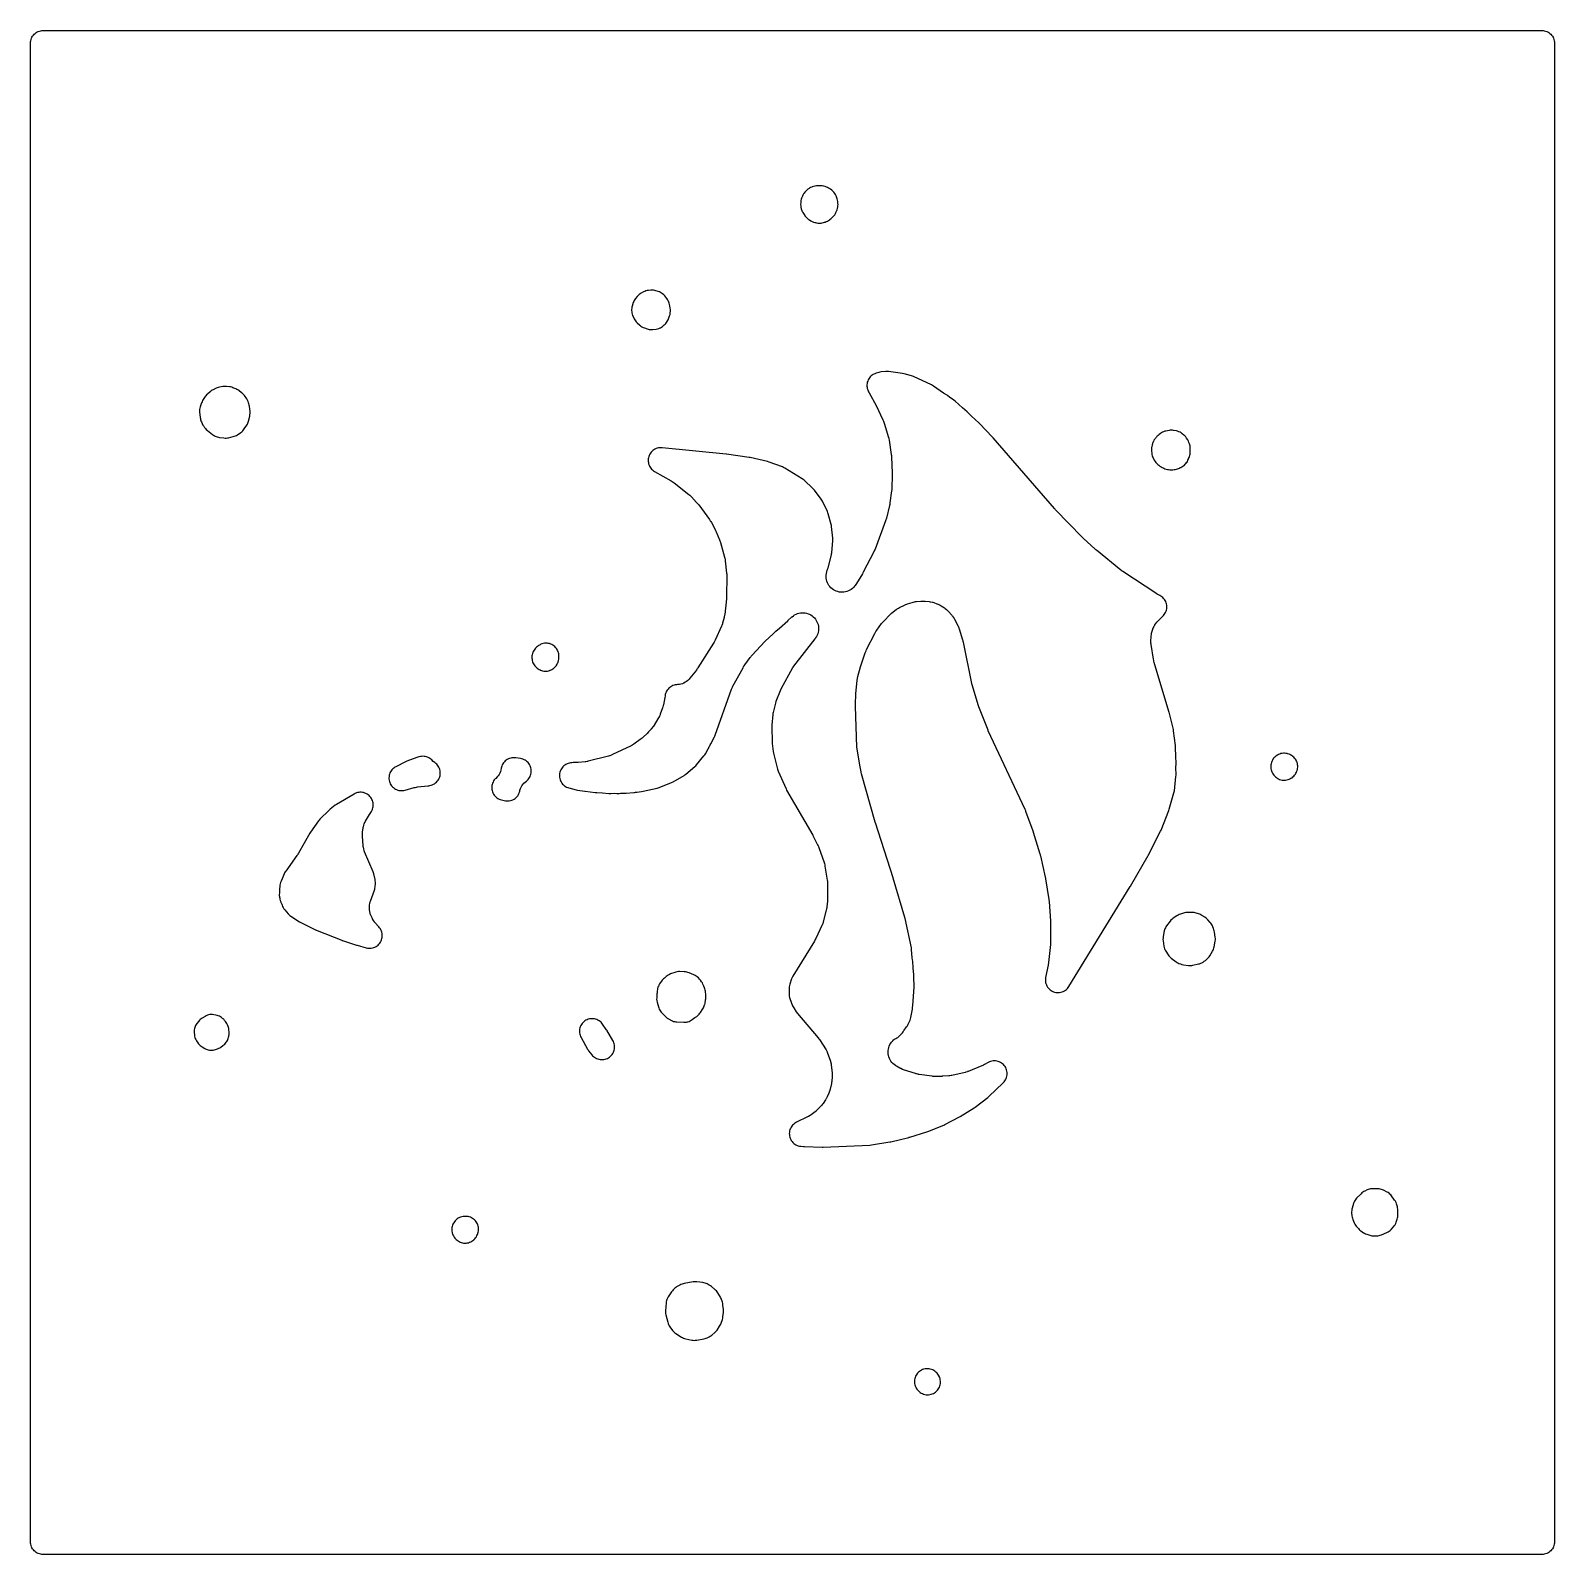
# Model space of a CAD drawing. Header units: millimetres. Extents: x 0 to 300, y 0 to 300.
import ezdxf

# ---------------------------------------------------------------- set-up
doc = ezdxf.new("R2010")
doc.units = ezdxf.units.MM
doc.layers.add('CUT', color=7, linetype='CONTINUOUS')

msp = doc.modelspace()

# ---------------------------------------------------------------- linework, layer by layer
at = {"layer": 'CUT'}
for points in [[(-0.0395, 298.3748), (0.0431, 298.6056), (0.1479, 298.8271), (0.2738, 299.0373), (0.4198, 299.2341), (0.5844, 299.4156), (0.7659, 299.5802), (0.9627, 299.7262), (1.1729, 299.8521), (1.3944, 299.9569), (1.6252, 300.0395), (1.8629, 300.099), (2.1053, 300.135), (2.4114, 300.15), (297.5872, 300.15), (297.8933, 300.135), (298.1357, 300.099), (298.3734, 300.0395), (298.6041, 299.9569), (298.8256, 299.8521), (299.0358, 299.7262), (299.2326, 299.5802), (299.4142, 299.4156), (299.5787, 299.2341), (299.7247, 299.0373), (299.8507, 298.8271), (299.9554, 298.6056), (300.038, 298.3748), (300.0975, 298.1371), (300.1335, 297.8947), (300.1485, 297.5886), (300.1485, 2.4114), (300.1335, 2.1053), (300.0975, 1.8629), (300.038, 1.6252), (299.9554, 1.3944), (299.8507, 1.1729), (299.7247, 0.9627), (299.5787, 0.7659), (299.4142, 0.5844), (299.2326, 0.4198), (299.0358, 0.2738), (298.8256, 0.1479), (298.6041, 0.0431), (298.3734, -0.0395), (298.1357, -0.099), (297.8933, -0.135), (297.5872, -0.15), (297.0112, -0.15), (2.4114, -0.15), (2.1053, -0.135), (1.8629, -0.099), (1.6252, -0.0395), (1.3944, 0.0431), (1.1729, 0.1479), (0.9627, 0.2738), (0.7659, 0.4198), (0.5844, 0.5844), (0.4198, 0.7659), (0.2738, 0.9627), (0.1479, 1.1729), (0.0431, 1.3944), (-0.0395, 1.6252), (-0.099, 1.8629), (-0.135, 2.1053), (-0.15, 2.4114), (-0.15, 2.927), (-0.15, 297), (-0.15, 297.5886), (-0.135, 297.8947), (-0.099, 298.1371)], [(151.8458, 264.7015), (151.9315, 264.4797), (151.9633, 264.4163), (152.0221, 264.2785), (152.1354, 264.0704), (152.2679, 263.8739), (152.4183, 263.6909), (152.4587, 263.6463), (152.5681, 263.504), (152.7349, 263.326), (152.7429, 263.319), (152.8059, 263.2442), (152.9695, 263.0827), (153.1473, 262.9368), (153.3378, 262.808), (153.6267, 262.6313), (153.8757, 262.4978), (154.1381, 262.3932), (154.4107, 262.3188), (154.5443, 262.2904), (154.7289, 262.2467), (154.9588, 262.2144), (155.1906, 262.2036), (155.4271, 262.2035), (155.6484, 262.2132), (155.8679, 262.2425), (156.084, 262.2911), (156.2949, 262.3587), (156.4178, 262.4041), (156.6493, 262.4871), (156.8674, 262.5772), (157.0761, 262.6875), (157.2735, 262.8169), (157.414, 262.9294), (157.442, 262.9477), (157.6482, 263.1166), (157.7633, 263.2335), (157.8785, 263.3349), (158.0439, 263.4948), (158.194, 263.6691), (158.3273, 263.8565), (158.4429, 264.0554), (158.552, 264.2647), (158.5604, 264.2789), (158.6883, 264.5258), (158.788, 264.7855), (158.8583, 265.0546), (158.9239, 265.3788), (158.9606, 265.6198), (158.9736, 265.8632), (158.9629, 266.1067), (158.9299, 266.4604), (158.8928, 266.7153), (158.8297, 266.9652), (158.7412, 267.2071), (158.5903, 267.5619), (158.4677, 267.8107), (158.3183, 268.0444), (158.144, 268.2601), (157.933, 268.4935), (157.7306, 268.6932), (157.5069, 268.8686), (157.3292, 268.9778), (157.316, 268.9874), (157.119, 269.1051), (156.912, 269.2042), (156.9033, 269.2074), (156.7203, 269.2933), (156.4568, 269.3827), (156.1849, 269.4423), (156.1819, 269.4428), (156.0755, 269.4716), (155.8557, 269.5104), (155.6591, 269.5272), (155.4459, 269.5523), (155.2298, 269.5589), (155.014, 269.5468), (154.7109, 269.5166), (154.4562, 269.4779), (154.4095, 269.4658), (154.3846, 269.4631), (154.1123, 269.4034), (153.8484, 269.3138), (153.7955, 269.2925), (153.5772, 269.192), (153.3695, 269.071), (153.3066, 269.0258), (153.2695, 269.0074), (153.052, 268.8701), (152.8497, 268.7112), (152.6648, 268.5323), (152.4501, 268.302), (152.2992, 268.1242), (152.1655, 267.9331), (152.0502, 267.7303), (151.9543, 267.5177), (151.7896, 267.1019), (151.7165, 266.8901), (151.6627, 266.6726), (151.6285, 266.4512), (151.6144, 266.2276), (151.6077, 265.8698), (151.6185, 265.5871), (151.6612, 265.3074), (151.7351, 265.0344)], [(118.8082, 243.3092), (118.9205, 243.1047), (119.0513, 242.9115), (119.1995, 242.7314), (119.3639, 242.5659), (119.9214, 242.0547), (120.1216, 241.8894), (120.3378, 241.7458), (120.5677, 241.6254), (120.8089, 241.5294), (121.35, 241.3461), (121.5652, 241.2838), (121.785, 241.2411), (122.0078, 241.2181), (122.2317, 241.2152), (122.455, 241.2324), (123.1412, 241.3161), (123.4167, 241.3655), (123.6851, 241.4455), (123.9427, 241.5549), (123.9901, 241.5782), (124.1869, 241.6863), (124.3732, 241.8117), (124.5475, 241.9533), (124.744, 242.1281), (124.8996, 242.2792), (125.0416, 242.4432), (125.1688, 242.6189), (125.3784, 242.9365), (125.4904, 243.1235), (125.5857, 243.3194), (125.6635, 243.5229), (125.7915, 243.9069), (125.87, 244.2011), (125.9122, 244.5026), (125.939, 244.845), (125.9445, 245.1427), (125.9145, 245.4389), (125.8445, 245.8719), (125.786, 246.1396), (125.6986, 246.3992), (125.545, 246.7845), (125.4606, 246.9728), (125.3611, 247.1536), (125.247, 247.3255), (125.0417, 247.6087), (124.8481, 247.8441), (124.6273, 248.0542), (124.4019, 248.2438), (124.2046, 248.3938), (123.9934, 248.5235), (123.7704, 248.6317), (123.5378, 248.7172), (123.0791, 248.8605), (122.842, 248.922), (122.6, 248.9601), (122.3555, 248.9742), (122.1107, 248.9643), (121.6058, 248.9191), (121.3599, 248.8847), (121.1185, 248.8261), (120.8842, 248.7438), (120.6592, 248.6387), (120.1867, 248.3886), (119.9729, 248.2614), (119.7729, 248.1137), (119.5884, 247.9468), (119.4215, 247.7624), (119.0739, 247.3376), (118.9344, 247.1498), (118.813, 246.9498), (118.7108, 246.7393), (118.6288, 246.5202), (118.4165, 245.8606), (118.3562, 245.6389), (118.3166, 245.4125), (118.2979, 245.1834), (118.3003, 244.9536), (118.3238, 244.725), (118.3583, 244.4938), (118.409, 244.2432), (118.485, 243.9992), (118.5855, 243.7642)], [(105.3666, 155.5131), (105.1551, 155.3826), (104.9577, 155.2317), (104.7763, 155.0619), (104.6126, 154.875), (104.4682, 154.6727), (104.3447, 154.4572), (104.2431, 154.2304), (104.1646, 153.9946), (104.1099, 153.7523), (104.0794, 153.5056), (104.0737, 153.2572), (104.0926, 153.0095), (104.136, 152.7648), (104.2035, 152.5257), (104.2944, 152.2944), (104.4078, 152.0733), (104.5426, 151.8646), (104.6974, 151.6702), (104.8708, 151.4922), (105.0609, 151.3323), (105.2661, 151.1921), (105.4841, 151.0729), (105.7129, 150.9759), (105.9502, 150.9022), (107.3713, 150.5367), (107.6483, 150.4819), (109.0714, 150.2832), (109.1204, 150.2748), (109.1568, 150.2713), (111.1304, 149.9958), (111.4148, 149.9725), (112.5356, 149.945), (113.8266, 149.8204), (114.1802, 149.8114), (114.9051, 149.8443), (115.4059, 149.8158), (115.6194, 149.8129), (115.8324, 149.8281), (116.092, 149.8579), (116.8889, 149.8383), (117.2239, 149.8526), (118.7187, 150.0173), (118.8852, 150.0248), (119.0724, 150.0404), (119.258, 150.07), (119.3342, 150.0851), (120.2755, 150.1888), (120.5634, 150.2377), (123.3359, 150.877), (123.5216, 150.9274), (123.7028, 150.992), (126.1496, 151.9709), (126.4756, 152.1296), (128.6241, 153.3762), (128.8056, 153.4922), (128.9765, 153.6235), (130.7582, 155.1185), (130.9234, 155.2703), (131.0744, 155.4364), (132.5531, 157.2169), (132.7009, 157.4138), (132.8286, 157.6243), (133.2976, 158.4911), (133.3199, 158.5241), (133.4215, 158.6877), (133.5102, 158.8586), (133.6017, 159.053), (133.6444, 159.132), (133.6778, 159.1836), (133.7909, 159.3772), (133.881, 159.5691), (134.6215, 160.9376), (134.7066, 161.1104), (134.7781, 161.2892), (138.0012, 170.3464), (138.0526, 170.4824), (138.0623, 170.5066), (138.1808, 170.7724), (138.1923, 170.7958), (138.2592, 170.925), (140.2474, 174.5899), (140.3701, 174.7995), (140.4579, 174.939), (140.5938, 175.1402), (141.6283, 176.5691), (141.761, 176.7416), (141.8544, 176.8561), (141.9969, 177.0206), (144.5882, 179.8432), (146.178, 181.2867), (146.4423, 181.5268), (146.6961, 181.7572), (147.4161, 182.411), (149.0676, 183.8462), (149.1191, 183.8923), (149.1308, 183.9031), (149.1677, 183.9377), (149.7494, 184.4942), (149.8827, 184.6158), (149.9073, 184.6371), (150.169, 184.8432), (150.4248, 185.0072), (150.6953, 185.1458), (150.9779, 185.2576), (151.2699, 185.3417), (151.5688, 185.3971), (151.8715, 185.4235), (152.1754, 185.4205), (152.4776, 185.3882), (152.7753, 185.3269), (153.0656, 185.2371), (153.3459, 185.1197), (153.6136, 184.9759), (153.8662, 184.8068), (154.1012, 184.6142), (154.3166, 184.3997), (154.5103, 184.1655), (154.6804, 183.9137), (154.8255, 183.6467), (154.9441, 183.3668), (155.0351, 183.0769), (155.0977, 182.7795), (155.1313, 182.4775), (155.1357, 182.1736), (155.1106, 181.8707), (155.0565, 181.5717), (154.9737, 181.2792), (154.8631, 180.9962), (154.7257, 180.7251), (154.5471, 180.4439), (154.5284, 180.4174), (154.4204, 180.2719), (150.2155, 174.882), (150.0962, 174.7153), (149.9909, 174.5395), (147.7065, 170.3428), (147.5747, 170.0601), (146.7429, 167.9386), (146.6408, 167.6151), (146.187, 165.7438), (146.1485, 165.5527), (146.125, 165.3592), (145.9514, 163.2447), (145.9434, 162.9961), (145.9985, 159.8736), (146.0137, 159.6392), (146.1855, 158.1065), (146.2446, 157.7787), (147.0361, 154.6126), (147.0957, 154.4104), (147.1722, 154.214), (148.7188, 150.6907), (148.8469, 150.4387), (153.9988, 141.5799), (154.062, 141.4667), (154.1036, 141.389), (154.1629, 141.2737), (154.9495, 139.6765), (155.038, 139.483), (155.0944, 139.35), (155.1718, 139.1519), (156.2171, 136.2351), (156.2709, 136.0732), (156.2799, 136.0441), (156.3653, 135.714), (156.3716, 135.6841), (156.4029, 135.5165), (156.8611, 132.7158), (156.8826, 132.5653), (156.8859, 132.5383), (156.9105, 132.2354), (156.9116, 132.2082), (156.9147, 132.0562), (156.9147, 129.0563), (156.9091, 128.851), (156.9014, 128.7117), (156.8846, 128.507), (156.7754, 127.5146), (156.7372, 127.2525), (156.7049, 127.0756), (156.6483, 126.8169), (156.0568, 124.509), (156.0096, 124.3412), (156.0005, 124.3114), (155.883, 123.9833), (155.8711, 123.9545), (155.8011, 123.7949), (154.5897, 121.2005), (154.4909, 121.0043), (154.42, 120.873), (154.31, 120.6829), (150.0584, 113.8107), (149.9221, 113.5593), (149.8154, 113.294), (149.459, 112.2367), (149.389, 111.9868), (149.3452, 111.731), (149.3282, 111.472), (149.3128, 110.335), (149.3207, 110.0997), (149.3507, 109.8663), (149.4025, 109.6366), (149.4757, 109.4129), (150.0151, 107.9938), (150.1151, 107.7655), (150.2374, 107.5483), (150.7398, 106.7518), (150.9517, 106.4637), (155.0344, 101.6741), (155.192, 101.4761), (155.2944, 101.3381), (155.4382, 101.1299), (156.4971, 99.4811), (156.6069, 99.2989), (156.6256, 99.2659), (156.8133, 98.8843), (156.8281, 98.8494), (156.9055, 98.6513), (157.4068, 97.2514), (157.4764, 97.0371), (157.4876, 96.9986), (157.5876, 96.5594), (157.5941, 96.5198), (157.6241, 96.2964), (157.7844, 94.7523), (157.7978, 94.589), (157.7995, 94.5597), (157.8048, 94.2321), (157.804, 94.2028), (157.7959, 94.0392), (157.7244, 93.04), (157.7105, 92.888), (157.7074, 92.8608), (157.661, 92.5592), (157.6557, 92.5323), (157.6233, 92.3831), (157.4157, 91.5129), (157.369, 91.3364), (157.3599, 91.3051), (157.2411, 90.96), (157.229, 90.9297), (157.1571, 90.7619), (156.8326, 90.0524), (156.766, 89.9142), (156.7535, 89.8897), (156.6035, 89.6221), (156.5891, 89.5987), (156.506, 89.4697), (156.0138, 88.7388), (155.9255, 88.6133), (155.9092, 88.5911), (155.7176, 88.3514), (155.6995, 88.3307), (155.5965, 88.2169), (154.9545, 87.5366), (154.8435, 87.4238), (154.8232, 87.404), (154.5873, 87.193), (154.5654, 87.175), (154.441, 87.0771), (153.6576, 86.4871), (153.5056, 86.3784), (153.478, 86.3597), (153.1587, 86.1657), (153.1293, 86.1498), (152.9628, 86.065), (150.7911, 85.0262), (150.5719, 84.9076), (150.3656, 84.7677), (150.1742, 84.608), (149.9997, 84.43), (149.8438, 84.2355), (149.708, 84.0265), (149.5938, 83.805), (149.5021, 83.5732), (149.434, 83.3334), (149.3901, 83.088), (149.3708, 82.8395), (149.3764, 82.5903), (149.4068, 82.3429), (149.4617, 82.0997), (149.5405, 81.8633), (149.6425, 81.6358), (149.7666, 81.4197), (149.9116, 81.2169), (150.0761, 81.0296), (150.2584, 80.8597), (150.4567, 80.7087), (150.6691, 80.5782), (150.8935, 80.4695), (151.1275, 80.3837), (151.3689, 80.3217), (151.6153, 80.284), (152.1581, 80.2284), (152.1955, 80.2249), (152.2023, 80.2243), (152.36, 80.2155), (155.8694, 80.1319), (155.9017, 80.1313), (155.9071, 80.1312), (156.0419, 80.1334), (165.2464, 80.5296), (165.5403, 80.5597), (169.2099, 81.1566), (169.2458, 81.1627), (169.2523, 81.1638), (169.4025, 81.1953), (172.9507, 82.0531), (172.981, 82.0606), (172.9861, 82.0619), (173.1112, 82.0973), (176.4821, 83.1461), (176.6752, 83.215), (179.8075, 84.4794), (180.0239, 84.5789), (182.8936, 86.0692), (182.926, 86.0863), (182.9319, 86.0895), (183.0656, 86.1668), (185.7873, 87.8557), (185.9872, 87.9937), (188.4697, 89.891), (188.6841, 90.075), (191.5301, 92.8106), (191.7004, 92.9914), (191.8519, 93.1883), (191.9831, 93.3991), (192.0928, 93.622), (192.1798, 93.8546), (192.2433, 94.0947), (192.2827, 94.34), (192.2975, 94.5879), (192.2876, 94.8361), (192.2532, 95.0821), (192.1945, 95.3234), (192.1122, 95.5578), (192.0071, 95.7828), (191.8801, 95.9962), (191.7325, 96.1961), (191.5659, 96.3802), (191.3818, 96.547), (191.1821, 96.6946), (190.9687, 96.8217), (190.7438, 96.927), (190.5095, 97.0095), (190.2682, 97.0683), (190.0222, 97.1029), (189.774, 97.1129), (189.5261, 97.0982), (189.2808, 97.059), (189.0406, 96.9956), (188.808, 96.9088), (188.585, 96.7992), (187.8402, 96.3862), (187.6345, 96.2802), (187.4926, 96.2126), (187.2807, 96.1195), (184.6275, 95.0508), (184.4896, 94.9984), (184.4647, 94.9894), (184.1831, 94.9011), (184.1576, 94.8941), (184.0144, 94.8583), (181.4184, 94.2628), (181.2803, 94.2339), (181.2555, 94.2292), (180.9767, 94.1869), (180.9516, 94.1841), (180.8111, 94.1709), (179.6183, 94.0812), (179.5092, 94.0746), (179.4349, 94.0712), (179.3257, 94.0678), (178.1307, 94.0478), (177.9879, 94.0481), (177.9624, 94.0487), (177.6774, 94.0656), (177.652, 94.0681), (177.5102, 94.0847), (174.9449, 94.4346), (174.7761, 94.4616), (174.7461, 94.4671), (174.4131, 94.5439), (174.3837, 94.5521), (174.2201, 94.6019), (171.8836, 95.3708), (171.7046, 95.4347), (171.673, 95.4469), (171.326, 95.6016), (171.2958, 95.6169), (171.1286, 95.7073), (170.4901, 96.0734), (170.3313, 96.1697), (170.3034, 96.1876), (170.0255, 96.3858), (169.7912, 96.5909), (169.5782, 96.8181), (169.3888, 97.0652), (169.2248, 97.3299), (169.0877, 97.6095), (168.979, 97.9013), (168.8996, 98.2024), (168.8504, 98.5099), (168.8319, 98.8207), (168.8442, 99.1319), (168.8872, 99.4403), (168.9605, 99.7429), (169.0634, 100.0368), (169.1948, 100.3191), (169.3535, 100.587), (169.538, 100.8379), (169.7463, 101.0693), (169.9986, 101.2992), (170.0243, 101.3203), (170.1008, 101.3802), (170.1021, 101.3808), (170.3821, 101.5249), (170.5614, 101.6267), (170.7316, 101.7429), (170.8917, 101.8727), (171.2386, 102.1787), (171.4193, 102.3549), (171.5812, 102.5485), (171.616, 102.5999), (171.6654, 102.6537), (171.8232, 102.8677), (171.9574, 103.0973), (172.0045, 103.1888), (172.4865, 103.8036), (172.6601, 104.0552), (172.8016, 104.3261), (173.1537, 105.1141), (173.2591, 105.3936), (173.3304, 105.6836), (173.6318, 107.3292), (173.6711, 107.689), (173.6822, 107.9941), (173.9455, 111.7376), (173.9483, 112.0429), (173.8782, 113.3899), (173.8921, 113.7745), (173.8853, 114.0714), (173.7706, 115.4567), (173.7038, 116.7405), (173.6736, 117.019), (173.6091, 117.4088), (173.4734, 119.0488), (173.4277, 119.3604), (172.2037, 125.1417), (172.1957, 125.1784), (172.1942, 125.185), (172.1542, 125.3382), (169.863, 133.1007), (169.8547, 133.1283), (169.8463, 133.1555), (169.8355, 133.1897), (166.3383, 144.0002), (166.3167, 144.0691), (166.3025, 144.1162), (166.2822, 144.1857), (163.6083, 153.6875), (163.549, 153.9164), (163.5407, 153.9509), (163.5103, 154.0878), (163.3206, 155.0259), (162.666, 158.9327), (162.404, 167.0154), (162.402, 167.1396), (162.4021, 167.224), (162.4042, 167.3482), (162.4744, 169.4199), (162.7673, 172.1155), (162.902, 172.8795), (163.3674, 174.7327), (164.3298, 177.5158), (164.4222, 177.7558), (164.4904, 177.9164), (164.5989, 178.1496), (166.2137, 181.3273), (166.3467, 181.567), (166.4428, 181.7262), (166.593, 181.9554), (167.5661, 183.3291), (167.5791, 183.3427), (167.6038, 183.3684), (167.7566, 183.528), (169.5008, 185.3493), (170.4437, 186.0518), (170.5786, 186.1477), (170.6031, 186.1643), (170.8848, 186.3378), (170.9107, 186.3522), (171.057, 186.4295), (172.0693, 186.9358), (172.2077, 187.0015), (172.2327, 187.0127), (172.5168, 187.1269), (172.5426, 187.136), (172.6879, 187.1843), (173.6062, 187.4688), (173.7926, 187.5213), (173.8262, 187.5298), (174.206, 187.6056), (174.2402, 187.6106), (174.4325, 187.6337), (175.3071, 187.7159), (175.4986, 187.729), (175.5328, 187.7304), (175.9163, 187.7271), (175.9505, 187.7251), (176.1417, 187.7087), (176.9075, 187.6233), (177.124, 187.5928), (177.1623, 187.5862), (177.588, 187.4877), (177.6253, 187.4767), (177.8332, 187.4089), (178.4483, 187.1884), (178.6489, 187.1099), (178.6842, 187.0949), (179.0702, 186.9042), (179.1035, 186.8852), (179.2877, 186.7735), (179.9167, 186.3667), (180.0544, 186.2733), (180.0787, 186.2561), (180.3198, 186.0679), (180.5432, 185.8591), (180.5641, 185.8378), (180.6778, 185.7164), (181.3906, 184.9208), (181.4925, 184.8022), (181.5103, 184.7806), (181.6836, 184.5513), (181.8372, 184.3084), (181.8511, 184.2841), (181.9263, 184.147), (182.5571, 182.9364), (182.6338, 182.7805), (182.6469, 182.7523), (182.7782, 182.4308), (182.7886, 182.4015), (182.843, 182.2365), (183.4965, 180.0864), (183.5427, 179.9206), (183.5716, 179.8074), (183.6102, 179.6397), (185.2948, 171.4678), (185.3457, 171.2644), (186.5659, 167.1329), (186.6414, 166.9148), (188.4598, 162.3562), (188.4702, 162.3305), (188.4721, 162.3259), (188.5191, 162.219), (195.7705, 146.7085), (195.8359, 146.5604), (195.8781, 146.4589), (195.937, 146.3081), (197.3508, 142.4469), (197.3845, 142.3508), (197.4065, 142.2853), (197.4376, 142.1883), (198.7468, 137.9062), (198.7851, 137.7721), (198.8094, 137.6805), (198.8427, 137.545), (199.7973, 133.322), (199.8218, 133.2049), (199.8372, 133.1251), (199.858, 133.0073), (200.5102, 128.9277), (200.5316, 128.7729), (200.544, 128.6675), (200.559, 128.512), (200.8494, 124.6578), (200.8578, 124.5043), (200.8613, 124.4), (200.8635, 124.2463), (200.8384, 120.538), (200.8329, 120.3584), (200.8262, 120.2366), (200.8121, 120.0575), (200.4443, 116.4855), (200.4215, 116.3064), (200.4031, 116.1852), (200.3717, 116.0074), (199.8812, 113.5735), (199.8442, 113.3272), (199.8319, 113.0785), (199.8444, 112.8297), (199.8816, 112.5835), (199.9431, 112.3422), (200.0283, 112.1081), (200.1364, 111.8838), (200.2663, 111.6713), (200.4167, 111.4727), (200.586, 111.2901), (200.7727, 111.1253), (200.9749, 110.9799), (201.1906, 110.8553), (201.4175, 110.7528), (201.6536, 110.6733), (201.8963, 110.6178), (202.1434, 110.5867), (202.3924, 110.5803), (202.6408, 110.5987), (202.8861, 110.6418), (203.1259, 110.709), (203.3578, 110.7998), (203.5795, 110.9131), (203.7889, 111.048), (203.9838, 111.2031), (204.1623, 111.3767), (204.3226, 111.5673), (204.4632, 111.7729), (216.5571, 131.4992), (216.5708, 131.5217), (216.5843, 131.5442), (216.6009, 131.5725), (220.1035, 137.6008), (220.1172, 137.6249), (220.1197, 137.6292), (220.1748, 137.732), (222.5385, 142.4015), (222.6313, 142.6073), (224.1688, 146.4763), (224.2498, 146.7142), (225.1696, 149.9407), (225.2184, 150.1441), (225.2501, 150.3509), (225.557, 153.1217), (225.5719, 153.4335), (225.5491, 154.9891), (225.5916, 155.5941), (225.5917, 155.9439), (225.52, 156.9674), (225.4904, 158.9848), (225.4708, 159.263), (225.1042, 162.1502), (225.0496, 162.4413), (224.1993, 165.8451), (224.182, 165.9103), (224.178, 165.9248), (224.1641, 165.9727), (221.2679, 175.6178), (221.2027, 175.8653), (221.1642, 176.0347), (221.116, 176.2861), (220.6646, 179.1717), (220.6405, 179.355), (220.6371, 179.3878), (220.6162, 179.7568), (220.6159, 179.7898), (220.6191, 179.9747), (220.6447, 180.5819), (220.658, 180.7775), (220.6613, 180.8123), (220.7186, 181.2001), (220.7255, 181.2344), (220.7693, 181.4255), (220.8577, 181.7698), (220.9173, 181.9772), (220.929, 182.0138), (221.0835, 182.4165), (221.0993, 182.4516), (221.1937, 182.6456), (221.2869, 182.8241), (221.3722, 182.9784), (221.3881, 183.0056), (221.5646, 183.2776), (221.7658, 183.5318), (221.7865, 183.5556), (221.9054, 183.6858), (222.5579, 184.3672), (222.6669, 184.4765), (222.6869, 184.4957), (222.9208, 184.7028), (223.0967, 184.8747), (223.2549, 185.0631), (223.3937, 185.2661), (223.512, 185.4818), (223.6085, 185.7081), (223.6823, 185.9427), (223.7326, 186.1835), (223.7591, 186.428), (223.7614, 186.674), (223.7395, 186.919), (223.6937, 187.1607), (223.6243, 187.3967), (223.5321, 187.6247), (223.4179, 187.8426), (223.2829, 188.0481), (223.1283, 188.2395), (222.9556, 188.4147), (222.7666, 188.5721), (222.563, 188.7101), (222.3468, 188.8275), (222.2381, 188.8798), (222.2151, 188.8914), (221.964, 189.0304), (221.942, 189.0437), (221.8206, 189.1203), (215.1188, 193.5325), (214.9699, 193.6358), (214.8704, 193.7084), (214.7267, 193.8187), (209.8849, 197.7252), (209.7913, 197.8033), (209.7285, 197.8573), (209.6375, 197.9384), (207.2745, 200.113), (207.1963, 200.187), (207.1438, 200.2381), (207.0678, 200.3144), (201.8251, 205.7268), (201.7545, 205.8017), (201.7072, 205.8533), (201.6387, 205.9301), (189.5111, 219.9099), (189.4685, 219.9577), (189.4588, 219.9683), (189.4267, 220.0029), (186.8554, 222.7133), (186.8309, 222.7387), (186.8265, 222.7432), (186.7198, 222.8463), (185.2497, 224.1839), (184.6209, 224.8322), (184.4197, 225.0182), (183.4648, 225.8079), (182.0439, 227.1008), (181.786, 227.3061), (180.966, 227.8747), (180.6218, 228.1594), (180.4735, 228.273), (180.3172, 228.3752), (179.7664, 228.7065), (177.7831, 230.0818), (177.6007, 230.197), (177.4089, 230.296), (173.8292, 231.9535), (173.6493, 232.0284), (173.4641, 232.0891), (172.0262, 232.4989), (171.6687, 232.5731), (168.9087, 232.9381), (168.6371, 232.959), (168.3648, 232.9503), (167.4937, 232.8747), (167.237, 232.8389), (166.9854, 232.7768), (166.4716, 232.6212), (166.1899, 232.5171), (165.9228, 232.3799), (165.8934, 232.3625), (165.688, 232.2269), (165.497, 232.0717), (165.3222, 231.8985), (165.1652, 231.709), (165.0276, 231.5049), (164.9108, 231.2884), (164.8158, 231.0613), (164.7436, 230.826), (164.6949, 230.5848), (164.6701, 230.34), (164.6695, 230.0939), (164.6932, 229.8489), (164.7408, 229.6074), (164.8119, 229.3718), (164.8959, 229.136), (164.9765, 228.9373), (165.0737, 228.7463), (166.4953, 226.228), (167.7882, 223.4499), (167.9035, 223.1974), (168.0008, 222.9636), (168.0615, 222.8029), (168.1428, 222.5631), (168.8819, 220.115), (168.9513, 219.8506), (168.9918, 219.6697), (169.0418, 219.4009), (169.4584, 216.5944), (169.4809, 216.4121), (169.4932, 216.288), (169.5067, 216.1048), (169.6617, 212.9695), (169.6662, 212.805), (169.6669, 212.6933), (169.6642, 212.5288), (169.563, 209.8928), (169.552, 209.7153), (169.5416, 209.595), (169.5222, 209.4182), (169.2066, 207.0631), (169.1747, 206.8654), (169.1494, 206.7318), (169.1071, 206.5361), (168.5007, 204.0585), (168.4429, 203.8491), (168.3996, 203.7081), (168.3299, 203.5023), (166.271, 197.964), (166.1837, 197.7497), (166.12, 197.6062), (166.0197, 197.3977), (163.9437, 193.4036), (163.8822, 193.2901), (163.8391, 193.2137), (163.7738, 193.1024), (162.6097, 191.1959), (162.3523, 190.8046), (162.265, 190.6885), (162.2462, 190.6648), (162.0232, 190.4107), (161.798, 190.1998), (161.5532, 190.0121), (161.2912, 189.8492), (161.0145, 189.7128), (160.7258, 189.6041), (160.4279, 189.5243), (160.1235, 189.474), (159.8157, 189.4538), (159.5073, 189.4638), (159.2015, 189.5041), (158.9011, 189.574), (158.6089, 189.6731), (158.3279, 189.8004), (158.0607, 189.9545), (157.8099, 190.1341), (157.5778, 190.3374), (157.3669, 190.5625), (157.1789, 190.8071), (157.0159, 191.069), (156.8793, 191.3456), (156.7705, 191.6342), (156.6904, 191.9321), (156.64, 192.2365), (156.6196, 192.5443), (156.6294, 192.8526), (156.6694, 193.1585), (156.7392, 193.459), (156.8476, 193.7793), (156.8616, 193.8148), (156.9133, 193.9386), (156.9786, 194.1127), (157.0307, 194.2913), (157.6676, 196.819), (157.7102, 197.0242), (157.7355, 197.2323), (157.9291, 199.6759), (157.9369, 199.892), (157.9259, 200.1081), (157.7112, 202.3841), (157.6809, 202.6024), (157.6315, 202.8171), (157.0489, 204.919), (156.9775, 205.1372), (156.8864, 205.3479), (155.8869, 207.3957), (155.7768, 207.5972), (155.6487, 207.7877), (154.3142, 209.5881), (154.1695, 209.7657), (154.0091, 209.9294), (152.3028, 211.5176), (152.1111, 211.6789), (151.9041, 211.8202), (148.4563, 213.9296), (148.2471, 214.0442), (148.028, 214.1384), (145.4206, 215.1144), (145.096, 215.2114), (141.6654, 215.9877), (141.4562, 216.0258), (137.0067, 216.6413), (136.9146, 216.6523), (124.306, 217.9218), (124.0635, 217.9344), (123.8208, 217.9233), (123.5804, 217.8888), (123.3445, 217.8311), (123.1153, 217.7508), (122.8949, 217.6486), (122.6855, 217.5255), (122.4891, 217.3827), (122.3074, 217.2215), (122.1422, 217.0434), (121.9951, 216.8502), (121.8674, 216.6435), (121.7604, 216.4255), (121.6751, 216.1981), (121.6122, 215.9635), (121.5724, 215.7239), (121.556, 215.4816), (121.5632, 215.2388), (121.594, 214.9978), (121.648, 214.761), (121.7247, 214.5306), (121.8234, 214.3087), (121.9432, 214.0974), (122.0829, 213.8987), (122.2412, 213.7145), (122.4167, 213.5465), (122.6076, 213.3964), (122.8122, 213.2655), (126.075, 211.3951), (126.3069, 211.2506), (126.4606, 211.147), (126.6814, 210.986), (129.5436, 208.7355), (129.754, 208.5572), (129.8922, 208.431), (130.089, 208.2377), (131.1156, 207.1517), (131.2703, 206.9775), (131.3717, 206.856), (131.5153, 206.6726), (133.6375, 203.7804), (133.789, 203.5576), (133.8862, 203.4028), (134.0214, 203.1696), (134.7504, 201.8005), (134.8329, 201.6358), (134.8863, 201.5225), (134.9606, 201.354), (135.6045, 199.7921), (135.6795, 199.5944), (135.7267, 199.4587), (135.7905, 199.2571), (136.6197, 196.3536), (136.6607, 196.1974), (136.6674, 196.1692), (136.729, 195.8522), (136.7333, 195.8236), (136.7538, 195.6634), (137.0151, 193.2048), (137.0314, 192.9951), (137.0385, 192.8525), (137.0431, 192.6422), (137.0181, 188.7085), (137.0117, 188.5107), (137.0037, 188.3765), (136.9868, 188.1793), (136.6391, 185.0852), (136.6202, 184.9417), (136.6163, 184.9161), (136.5619, 184.632), (136.5561, 184.6068), (136.5207, 184.4665), (136.2276, 183.3918), (136.1846, 183.2458), (136.1764, 183.2199), (136.0729, 182.9339), (136.0626, 182.9086), (136.0022, 182.769), (134.7373, 180.0001), (134.6244, 179.7736), (134.5426, 179.6226), (134.4148, 179.4042), (131.3644, 174.5768), (131.2521, 174.4092), (131.1728, 174.2975), (131.0516, 174.1362), (129.755, 172.5034), (129.6355, 172.3603), (129.6135, 172.3353), (129.3748, 172.0895), (129.1359, 171.8879), (128.8782, 171.7111), (128.6042, 171.5607), (128.3166, 171.4383), (128.0183, 171.345), (127.7122, 171.2818), (127.4013, 171.2493), (127.3627, 171.2492), (127.1237, 171.2366), (126.887, 171.2012), (126.6548, 171.1433), (126.4291, 171.0635), (126.2121, 170.9625), (126.0058, 170.8412), (125.812, 170.7008), (125.6326, 170.5424), (125.4691, 170.3676), (125.3231, 170.178), (125.1958, 169.9753), (125.0886, 169.7613), (125.0023, 169.5381), (124.9377, 169.3076), (124.8955, 169.072), (124.8796, 168.9505), (124.8431, 168.7244), (124.5692, 167.3044), (124.5388, 167.1618), (124.5328, 167.1364), (124.4555, 166.8553), (124.4476, 166.8304), (124.4008, 166.6923), (123.9528, 165.45), (123.9014, 165.3157), (123.8918, 165.2919), (123.7738, 165.0297), (123.7624, 165.0066), (123.6959, 164.8791), (123.4945, 164.51), (122.7157, 163.2419), (122.6233, 163.099), (122.1772, 162.5431), (122.1475, 162.5102), (121.6543, 161.9641), (121.6324, 161.9399), (121.3315, 161.6066), (120.5517, 160.8746), (120.346, 160.6951), (120.2021, 160.5785), (119.9839, 160.4145), (118.7436, 159.551), (118.6194, 159.4681), (118.5969, 159.4538), (118.339, 159.3032), (118.3154, 159.2906), (118.1822, 159.2232), (114.5383, 157.468), (114.3678, 157.3911), (114.3371, 157.3781), (113.9857, 157.2502), (113.9538, 157.2404), (113.7738, 157.1897), (109.7264, 156.159), (109.5916, 156.1273), (109.5673, 156.1221), (109.2945, 156.0738), (109.2699, 156.0703), (109.1324, 156.0537), (107.7425, 155.9121), (106.7767, 155.8913), (106.5294, 155.8737), (106.2851, 155.8317), (106.0669, 155.7715), (106.0634, 155.7709), (105.8229, 155.7083), (105.5899, 155.6221)], [(33.1856, 224.9991), (33.295, 223.8864), (33.3267, 223.6655), (33.3781, 223.4482), (33.4486, 223.2365), (33.5377, 223.0318), (33.8412, 222.4119), (33.9816, 222.1624), (34.1496, 221.9306), (34.3108, 221.733), (34.4958, 221.5301), (34.7019, 221.3488), (35.7149, 220.5518), (35.8868, 220.428), (36.0686, 220.3192), (36.2589, 220.2261), (36.4233, 220.1542), (36.6476, 220.0687), (36.8791, 220.0051), (37.1156, 219.964), (37.9812, 219.856), (38.2019, 219.8383), (38.4233, 219.8402), (38.6437, 219.8618), (38.8613, 219.9027), (39.7964, 220.1219), (40.0157, 220.184), (40.2285, 220.2658), (40.4329, 220.3666), (40.6273, 220.4857), (41.2938, 220.9369), (41.4895, 221.0838), (41.6699, 221.2492), (41.8333, 221.4315), (41.9781, 221.6288), (42.4709, 222.3746), (42.5831, 222.5616), (42.6786, 222.7577), (42.7566, 222.9614), (42.8166, 223.171), (43.0535, 224.1609), (43.104, 224.4421), (43.1221, 224.7272), (43.1076, 225.0125), (42.986, 226.1327), (42.9539, 226.3439), (42.9039, 226.5515), (42.8364, 226.7542), (42.7379, 227.0124), (42.6122, 227.2899), (42.4536, 227.55), (41.9967, 228.2061), (41.8367, 228.4121), (41.6561, 228.6002), (41.4569, 228.7685), (40.8857, 229.2022), (40.7091, 229.3246), (40.5227, 229.4315), (40.3277, 229.522), (39.7365, 229.7659), (39.5136, 229.8458), (39.2841, 229.9042), (39.05, 229.9407), (38.4714, 230.0029), (38.2341, 230.017), (37.9964, 230.0086), (37.7607, 229.9775), (37.0683, 229.8527), (36.8506, 229.8033), (36.6382, 229.7348), (36.4327, 229.6475), (35.8307, 229.3594), (35.6251, 229.249), (35.4307, 229.1198), (35.2492, 228.9731), (34.7144, 228.4978), (34.5567, 228.3447), (34.413, 228.1783), (34.2845, 228), (33.7662, 227.2096), (33.6469, 227.0077), (33.5471, 226.7954), (33.4676, 226.5747), (33.2843, 225.9798), (33.2232, 225.7395), (33.1861, 225.4944), (33.1736, 225.2467)], [(220.7281, 217.3), (220.7772, 216.8254), (220.8131, 216.5894), (220.8713, 216.3579), (220.9513, 216.133), (221.0524, 215.9167), (221.2931, 215.46), (221.4312, 215.2291), (221.5933, 215.0144), (221.7775, 214.8184), (221.8427, 214.7624), (221.8964, 214.7049), (221.9714, 214.6328), (222.1534, 214.4741), (222.3498, 214.3338), (222.5098, 214.2414), (222.6426, 214.1487), (222.8409, 214.0356), (223.0487, 213.9412), (223.1823, 213.8946), (223.3756, 213.8073), (223.62, 213.7261), (223.8714, 213.6704), (223.9913, 213.6566), (224.1097, 213.6278), (224.3645, 213.5931), (224.6216, 213.5848), (224.8781, 213.6029), (224.881, 213.6032), (224.9327, 213.6026), (225.1843, 213.6249), (225.4095, 213.668), (225.4273, 213.6702), (225.6488, 213.7075), (225.8661, 213.7646), (226.0774, 213.8409), (226.281, 213.9359), (226.4045, 214.0077), (226.5329, 214.0598), (226.7295, 214.1606), (226.9164, 214.2783), (227.0922, 214.412), (227.222, 214.5201), (227.3819, 214.6655), (227.5287, 214.8241), (227.6612, 214.9948), (227.667, 215.003), (227.8065, 215.2233), (227.9223, 215.4569), (228.0064, 215.6829), (228.0596, 215.7838), (228.1599, 215.9981), (228.2395, 216.2209), (228.2977, 216.4503), (228.3339, 216.6841), (228.3479, 216.9203), (228.3587, 217.841), (228.3514, 218.0633), (228.3244, 218.2841), (228.2778, 218.5017), (228.2121, 218.7142), (228.1154, 218.9838), (228.01, 219.2342), (227.8779, 219.4716), (227.6474, 219.838), (227.4963, 220.0521), (227.3238, 220.2493), (227.1315, 220.4273), (226.8054, 220.6988), (226.5962, 220.8553), (226.3718, 220.9891), (226.1346, 221.0987), (225.8873, 221.183), (225.6325, 221.2411), (225.0641, 221.3396), (224.848, 221.3674), (224.6302, 221.3763), (224.4125, 221.3662), (224.1965, 221.3372), (223.5856, 221.2278), (223.3507, 221.174), (223.1221, 221.0978), (222.9019, 220.9999), (222.6921, 220.8813), (222.4948, 220.743), (222.2191, 220.5294), (222.0394, 220.376), (221.8751, 220.2064), (221.8202, 220.1379), (221.7104, 220.0304), (221.5686, 219.8649), (221.4711, 219.7287), (221.3613, 219.5949), (221.2281, 219.3965), (221.1145, 219.1864), (221.0622, 219.0776), (221.0129, 218.963), (220.9987, 218.933), (220.9915, 218.9132), (220.9802, 218.887), (220.9617, 218.8318), (220.9207, 218.7198), (220.8624, 218.5004), (220.7817, 218.1298), (220.7746, 218.0882), (220.7539, 217.9969), (220.7236, 217.7657), (220.715, 217.5328)], [(102.2429, 174.081), (102.3422, 174.1182), (102.5565, 174.2225), (102.7599, 174.3468), (102.8083, 174.3796), (102.9947, 174.5192), (103.1673, 174.6755), (103.3246, 174.8472), (103.4652, 175.0328), (103.4907, 175.0699), (103.6327, 175.3029), (103.7062, 175.4599), (103.7223, 175.4922), (103.727, 175.5043), (103.7484, 175.55), (103.7733, 175.623), (103.8037, 175.7008), (103.8241, 175.7609), (103.8429, 175.81), (103.8725, 175.9172), (103.9059, 176.0318), (103.9486, 176.2474), (103.9722, 176.4659), (103.9753, 176.6287), (103.9792, 176.6637), (103.9797, 176.9358), (103.9507, 177.2063), (103.9323, 177.3188), (103.8831, 177.551), (103.8121, 177.7775), (103.7199, 177.9962), (103.6073, 178.2052), (103.4755, 178.4026), (103.3256, 178.5865), (103.1588, 178.7555), (102.9768, 178.9078), (102.7812, 179.0423), (102.5737, 179.1575), (102.3562, 179.2526), (102.1307, 179.3266), (101.8992, 179.3789), (101.8813, 179.382), (101.6279, 179.4135), (101.3726, 179.4189), (101.1181, 179.3983), (101.1074, 179.3969), (100.8702, 179.3537), (100.6383, 179.2879), (100.4138, 179.2), (100.2464, 179.1151), (100.1355, 179.0625), (99.9224, 178.934), (99.7231, 178.785), (99.5396, 178.6169), (99.3837, 178.4592), (99.2172, 178.273), (99.0702, 178.0711), (98.944, 177.8555), (98.84, 177.6284), (98.7591, 177.3921), (98.7022, 177.1489), (98.6699, 176.9012), (98.6625, 176.6516), (98.6659, 176.4786), (98.6822, 176.2397), (98.7213, 176.0035), (98.7828, 175.772), (98.8661, 175.5476), (98.9705, 175.3321), (99.0951, 175.1276), (99.2387, 174.936), (99.3999, 174.759), (99.5773, 174.5982), (99.7116, 174.4878), (99.8852, 174.3571), (100.0696, 174.2421), (100.2633, 174.1435), (100.2922, 174.1303), (100.5175, 174.0406), (100.7504, 173.9731), (100.9888, 173.9286), (101.2303, 173.9073), (101.4728, 173.9095), (101.714, 173.9352), (101.9515, 173.9842), (102.0855, 174.0257), (102.119, 174.0347), (102.1404, 174.0427), (102.1831, 174.0559)], [(71.0741, 154.4846), (70.9243, 154.2904), (70.7943, 154.0825), (70.6853, 153.8628), (70.5983, 153.6336), (70.5342, 153.3969), (70.4936, 153.1551), (70.4769, 152.9104), (70.4843, 152.6653), (70.5156, 152.4221), (70.5706, 152.1832), (70.6487, 151.9507), (70.7492, 151.7271), (70.8712, 151.5143), (71.0134, 151.3146), (71.1745, 151.1297), (71.3529, 150.9615), (71.547, 150.8116), (71.7548, 150.6814), (71.9743, 150.5722), (72.2035, 150.4851), (72.4402, 150.4208), (72.682, 150.38), (72.9266, 150.3631), (73.1717, 150.3702), (73.4149, 150.4014), (73.6539, 150.4561), (75.4549, 150.9632), (75.599, 151.0006), (75.6249, 151.0068), (75.9169, 151.0645), (75.9432, 151.0686), (76.0907, 151.0888), (78.1598, 151.3291), (78.3197, 151.3431), (78.562, 151.3763), (78.7998, 151.433), (79.031, 151.5127), (79.2533, 151.6146), (79.4645, 151.7377), (79.6628, 151.8808), (79.846, 152.0427), (80.0126, 152.2216), (80.161, 152.416), (80.2896, 152.624), (80.3973, 152.8435), (80.483, 153.0725), (80.546, 153.3088), (80.5856, 153.5501), (80.6014, 153.7941), (80.5933, 154.0384), (80.5613, 154.2809), (80.5059, 154.519), (80.4274, 154.7506), (80.3267, 154.9734), (80.2047, 155.1853), (80.0626, 155.3843), (79.9017, 155.5684), (79.7236, 155.736), (79.53, 155.8853), (79.4957, 155.9092), (79.2001, 156.1398), (78.9035, 156.4283), (78.7233, 156.5874), (78.5286, 156.7285), (78.3212, 156.8502), (78.1031, 156.9515), (77.8764, 157.0313), (77.6429, 157.089), (77.4051, 157.124), (77.1649, 157.1359), (76.9248, 157.1248), (76.6868, 157.0906), (76.3653, 157.0286), (76.16, 156.9798), (75.9594, 156.914), (74.0163, 156.1834), (73.7588, 156.0696), (71.8391, 155.0889), (71.6265, 154.9668), (71.4268, 154.8244), (71.2421, 154.6631)], [(90.9886, 152.0524), (90.8939, 151.826), (90.822, 151.5913), (90.7734, 151.3507), (90.7486, 151.1065), (90.7479, 150.8611), (90.7712, 150.6168), (90.8185, 150.3759), (90.889, 150.1408), (90.9824, 149.9138), (91.0975, 149.697), (91.2333, 149.4926), (91.3885, 149.3025), (91.5616, 149.1285), (91.7509, 148.9723), (91.9547, 148.8354), (92.1708, 148.7192), (92.3974, 148.6247), (92.6321, 148.5529), (93.2061, 148.4077), (93.4503, 148.3587), (93.6982, 148.3343), (93.9473, 148.3346), (94.1951, 148.3598), (94.4392, 148.4094), (94.6771, 148.4831), (94.9065, 148.5802), (95.1251, 148.6995), (95.3308, 148.8401), (95.5214, 149.0004), (95.6952, 149.1789), (95.8503, 149.3737), (95.9853, 149.5831), (96.0988, 149.8048), (96.1896, 150.0368), (96.2569, 150.2766), (96.3026, 150.4772), (96.4011, 150.7719), (96.5282, 151.0555), (96.6827, 151.3251), (96.8631, 151.5782), (97.0676, 151.8122), (97.2941, 152.0249), (97.5596, 152.2289), (97.7447, 152.3859), (97.9137, 152.5601), (98.0649, 152.7498), (98.1971, 152.9534), (98.3089, 153.1687), (98.3993, 153.394), (98.4674, 153.6269), (98.5127, 153.8653), (98.5346, 154.107), (98.5329, 154.3497), (98.5078, 154.591), (98.4593, 154.8288), (98.3881, 155.0608), (98.2946, 155.2848), (98.1799, 155.4986), (98.045, 155.7004), (97.8912, 155.8881), (97.7199, 156.06), (97.5328, 156.2145), (97.3315, 156.3501), (97.1181, 156.4655), (96.8944, 156.5598), (96.6627, 156.6319), (96.4251, 156.6811), (95.4555, 156.8336), (95.21, 156.8599), (94.9631, 156.8618), (94.7173, 156.8393), (94.4748, 156.7928), (94.2382, 156.7225), (94.0096, 156.6292), (93.7913, 156.5139), (93.5855, 156.3775), (93.3941, 156.2216), (93.219, 156.0475), (93.062, 155.857), (92.9245, 155.6519), (92.8079, 155.4343), (92.7133, 155.2062), (92.6417, 154.97), (92.6114, 154.8169), (92.61, 154.8171), (92.5319, 154.4226), (92.4418, 154.1253), (92.3228, 153.8384), (92.1761, 153.5646), (92.0032, 153.3066), (91.8056, 153.067), (91.5203, 152.7834), (91.5207, 152.783), (91.3982, 152.6614), (91.2419, 152.4722), (91.1049, 152.2685)], [(248.0809, 157.4432), (248.0279, 157.472), (247.8913, 157.5287), (247.889, 157.5297), (247.8879, 157.5301), (247.7851, 157.5727), (247.5331, 157.6473), (247.4495, 157.6674), (247.2092, 157.7127), (246.9657, 157.7343), (246.7213, 157.732), (246.4782, 157.7059), (246.2388, 157.6561), (246.0055, 157.5833), (245.7804, 157.4879), (245.5656, 157.3711), (245.4655, 157.31), (245.2504, 157.163), (245.0518, 156.9945), (244.8718, 156.8062), (244.7124, 156.6002), (244.6734, 156.544), (244.5469, 156.3417), (244.4403, 156.1283), (244.3545, 155.9058), (244.2904, 155.676), (244.2484, 155.4412), (244.229, 155.2034), (244.2323, 154.9649), (244.2583, 154.7278), (244.3069, 154.4943), (244.3774, 154.2664), (244.4694, 154.0463), (244.5819, 153.836), (244.7139, 153.6373), (244.8622, 153.4359), (245.0131, 153.2501), (245.1812, 153.0796), (245.3647, 152.9259), (245.5621, 152.7905), (245.7716, 152.6746), (245.9912, 152.5793), (246.2189, 152.5054), (246.4526, 152.4537), (246.6902, 152.4245), (246.9295, 152.4182), (247.1683, 152.4348), (247.4044, 152.4741), (247.6357, 152.5359), (247.86, 152.6195), (247.9742, 152.675), (248.0069, 152.6875), (248.2203, 152.7934), (248.4226, 152.919), (248.6121, 153.0634), (248.7869, 153.2251), (248.9456, 153.4028), (249.0866, 153.5947), (249.2088, 153.7992), (249.3109, 154.0143), (249.3921, 154.2382), (249.4, 154.2691), (249.4084, 154.2892), (249.4792, 154.5208), (249.5272, 154.7582), (249.5521, 154.9991), (249.5535, 155.2413), (249.5315, 155.4825), (249.4863, 155.7204), (249.4182, 155.9528), (249.328, 156.1776), (249.2165, 156.3926), (249.0847, 156.5957), (248.9338, 156.7852), (248.7653, 156.9592), (248.5808, 157.116), (248.5775, 157.1185), (248.5273, 157.1625), (248.327, 157.3057), (248.2721, 157.3373), (248.2588, 157.3464), (248.2106, 157.3726), (248.1135, 157.4285)], [(48.9348, 129.3528), (48.9536, 129.2019), (49.0026, 128.978), (49.0085, 128.9559), (49.0593, 128.7406), (49.1525, 128.4793), (49.207, 128.3497), (49.2441, 128.2356), (49.3457, 127.974), (49.443, 127.7884), (49.5397, 127.5585), (49.6539, 127.3223), (49.7923, 127.0994), (49.9533, 126.8922), (50.6549, 126.0809), (50.8131, 125.9143), (50.9858, 125.7628), (51.1718, 125.6278), (52.841, 124.5296), (53.1212, 124.3701), (56.1444, 122.8989), (56.1761, 122.8838), (56.1818, 122.8811), (56.3174, 122.8223), (61.1853, 120.8797), (61.2153, 120.8679), (61.2205, 120.8659), (61.3476, 120.821), (64.101, 119.9301), (64.1587, 119.9122), (64.1715, 119.9084), (64.2142, 119.8961), (66.0015, 119.3996), (66.2454, 119.3448), (66.4936, 119.3147), (66.7436, 119.3095), (66.9929, 119.3292), (67.2389, 119.3738), (67.4793, 119.4428), (67.7115, 119.5354), (67.9334, 119.6507), (68.1426, 119.7876), (68.3371, 119.9448), (68.5149, 120.1206), (68.6743, 120.3132), (68.8136, 120.5208), (68.9315, 120.7414), (69.0268, 120.9725), (69.0985, 121.2121), (69.1459, 121.4576), (69.1686, 121.7066), (69.1662, 121.9566), (69.1389, 122.2051), (69.087, 122.4497), (69.0108, 122.6879), (68.9113, 122.9172), (68.7893, 123.1355), (68.6461, 123.3405), (68.4832, 123.5302), (68.4342, 123.5817), (67.7757, 124.3152), (67.6515, 124.461), (67.63, 124.4875), (67.4228, 124.7721), (67.2457, 125.0762), (67.23, 125.1066), (67.1466, 125.279), (66.9627, 125.6853), (66.8882, 125.8616), (66.8757, 125.8934), (66.7641, 126.227), (66.6938, 126.5402), (66.6521, 126.8895), (66.6498, 126.9236), (66.6417, 127.1148), (66.6381, 127.3302), (66.6392, 127.5006), (66.64, 127.5311), (66.6633, 127.8435), (66.7103, 128.1254), (66.7896, 128.4285), (66.7987, 128.4576), (66.853, 128.6191), (67.6139, 130.7237), (67.6837, 130.9493), (67.7318, 131.1806), (67.7579, 131.4153), (67.8011, 132.0961), (67.8046, 132.3418), (67.784, 132.5866), (67.7394, 132.8282), (67.4732, 133.9576), (67.4182, 134.1547), (67.3471, 134.3467), (65.6949, 138.3067), (65.6218, 138.4961), (65.6097, 138.5302), (65.5041, 138.8879), (65.4378, 139.2548), (65.4333, 139.2908), (65.4135, 139.4928), (65.2777, 141.417), (65.2691, 141.6079), (65.2684, 141.642), (65.2804, 142.0236), (65.2832, 142.0576), (65.3038, 142.2476), (65.4039, 142.994), (65.4327, 143.1755), (65.4387, 143.2078), (65.5162, 143.5367), (65.6159, 143.8284), (65.7559, 144.1358), (65.771, 144.165), (65.8593, 144.3262), (66.6538, 145.6963), (66.7518, 145.8559), (66.77, 145.8839), (66.9147, 146.0844), (67.0474, 146.2885), (67.1597, 146.5045), (67.2504, 146.7305), (67.3187, 146.9642), (67.364, 147.2034), (67.3857, 147.4459), (67.3838, 147.6893), (67.3582, 147.9315), (67.3092, 148.1699), (67.2372, 148.4025), (67.1429, 148.627), (67.0273, 148.8412), (66.8913, 149.0432), (66.7364, 149.231), (66.5639, 149.4028), (66.3755, 149.5571), (66.173, 149.6923), (65.9583, 149.8071), (65.7335, 149.9005), (65.5006, 149.9716), (65.2619, 150.0197), (65.0197, 150.0444), (64.7762, 150.0454), (64.5338, 150.0227), (64.2948, 149.9765), (64.0614, 149.9073), (63.8358, 149.8157), (63.6202, 149.7026), (60.1465, 147.6591), (59.8758, 147.4749), (58.9303, 146.7368), (58.7011, 146.5341), (56.8864, 144.7195), (56.7446, 144.5654), (56.6163, 144.3999), (55.0506, 142.1968), (54.918, 141.9893), (52.6501, 138.0223), (52.5429, 137.8463), (52.4669, 137.7288), (52.3502, 137.5589), (50.1454, 134.5305), (50.0298, 134.3569), (49.929, 134.1742), (49.8439, 133.9838), (49.4366, 132.9608), (49.2265, 132.508), (49.1254, 132.2546), (49.0525, 131.9917), (49.0086, 131.7224), (48.908, 130.7833), (48.8937, 130.5251), (48.9025, 130.3448), (48.8843, 130.149), (48.8735, 129.9254), (48.8829, 129.7017), (48.9122, 129.4798)], [(223.1911, 119.6987), (223.244, 119.4432), (223.3233, 119.1946), (223.4281, 118.9556), (223.5573, 118.7289), (224.018, 118.0098), (224.1483, 117.8254), (224.2948, 117.6534), (224.4561, 117.4954), (224.6311, 117.3525), (225.5869, 116.6417), (225.7661, 116.5201), (225.955, 116.4145), (226.1524, 116.3257), (226.4279, 116.2158), (226.7174, 116.1203), (227.0164, 116.0608), (228.0141, 115.9247), (228.237, 115.9043), (228.4609, 115.9041), (228.684, 115.9238), (228.9043, 115.9635), (229.9992, 116.2115), (230.2168, 116.2712), (230.4282, 116.3504), (230.6316, 116.4482), (230.888, 116.5863), (231.1333, 116.7371), (231.3596, 116.9151), (231.7273, 117.2403), (231.9144, 117.4242), (232.0813, 117.6267), (232.226, 117.8455), (232.7661, 118.7639), (232.8679, 118.9555), (232.9527, 119.1552), (233.0198, 119.3615), (233.0688, 119.5729), (233.2801, 120.7053), (233.3152, 120.9723), (233.3213, 121.2414), (233.2985, 121.5097), (233.1619, 122.4873), (233.1162, 122.7275), (233.0474, 122.9622), (232.9559, 123.1889), (232.6611, 123.8277), (232.5529, 124.0358), (232.4258, 124.2329), (232.2807, 124.4172), (231.8345, 124.9321), (231.6642, 125.1102), (231.4772, 125.2706), (231.2753, 125.4118), (230.6715, 125.7913), (230.465, 125.9078), (230.2484, 126.0042), (230.0236, 126.0797), (229.3328, 126.2757), (229.1122, 126.3276), (228.8878, 126.3593), (228.6615, 126.3706), (227.9505, 126.3737), (227.7144, 126.3636), (227.4802, 126.3312), (227.2502, 126.2768), (226.4464, 126.0463), (226.2066, 125.9642), (225.9764, 125.8582), (225.7581, 125.7294), (225.0116, 125.2365), (224.7837, 125.0666), (224.5765, 124.872), (224.3928, 124.655), (223.7119, 123.7517), (223.5828, 123.563), (223.4714, 123.3633), (223.3788, 123.1543), (223.3057, 122.9377), (223.2526, 122.7153), (223.0426, 121.6142), (223.0054, 121.3329), (223.0002, 121.0493), (223.0273, 120.7669)], [(123.5634, 107.7813), (123.6365, 107.5534), (123.731, 107.3336), (123.846, 107.1238), (123.9806, 106.9259), (124.1336, 106.7419), (124.2133, 106.6547), (124.2511, 106.6055), (124.2746, 106.5808), (124.2983, 106.5487), (124.459, 106.3701), (124.5511, 106.2856), (124.8791, 105.9271), (125.0796, 105.7313), (125.3007, 105.5592), (125.5397, 105.4129), (126.1529, 105.0832), (126.3556, 104.9857), (126.5662, 104.9068), (126.7831, 104.8472), (127.0044, 104.8073), (127.2284, 104.7875), (128.5783, 104.729), (128.8352, 104.7311), (129.0905, 104.7595), (129.3416, 104.814), (129.3908, 104.8273), (129.6167, 104.9004), (129.8347, 104.9945), (130.0428, 105.1089), (130.239, 105.2425), (130.7762, 105.6467), (130.9169, 105.731), (131.1206, 105.867), (131.31, 106.0222), (131.4832, 106.1952), (131.5601, 106.2887), (131.6032, 106.3327), (131.7606, 106.5301), (131.8477, 106.6653), (132.2267, 107.1752), (132.3508, 107.3586), (132.4582, 107.5523), (132.548, 107.7547), (132.6196, 107.9642), (132.6679, 108.1614), (132.6994, 108.243), (132.7665, 108.49), (132.8081, 108.7427), (132.8262, 108.9041), (132.8597, 109.1012), (132.8616, 109.1316), (132.9029, 109.3394), (132.9417, 109.6129), (132.9501, 109.8889), (132.9392, 110.0246), (132.9404, 110.0452), (132.9282, 110.3083), (132.8884, 110.5686), (132.8561, 110.6915), (132.8364, 110.8365), (132.7918, 111.0759), (132.7242, 111.3097), (132.6341, 111.5359), (132.4976, 111.8354), (132.4496, 111.9852), (132.3552, 112.2338), (132.2349, 112.471), (132.0901, 112.6941), (131.8492, 113.0251), (131.6649, 113.2497), (131.4558, 113.4514), (131.2078, 113.6642), (131.0126, 113.8157), (130.8034, 113.9471), (130.5822, 114.0572), (129.6196, 114.4785), (129.3938, 114.5646), (129.1607, 114.6285), (128.9226, 114.6696), (128.6816, 114.6875), (127.7413, 114.7117), (127.5058, 114.7067), (127.2719, 114.6795), (127.0415, 114.6305), (126.8168, 114.56), (125.9781, 114.2526), (125.7458, 114.154), (125.5247, 114.0324), (125.3169, 113.8892), (125.1247, 113.7257), (124.984, 113.5933), (124.9354, 113.5636), (124.7463, 113.4216), (124.5715, 113.2625), (124.3101, 113.0009), (124.1587, 112.8352), (124.0229, 112.6565), (123.9035, 112.4664), (123.7969, 112.2782), (123.682, 112.0487), (123.6508, 111.9664), (123.5924, 111.8485), (123.4957, 111.627), (123.4209, 111.3971), (123.3686, 111.1611), (123.3393, 110.9211), (123.3101, 110.5222), (123.2784, 110.3176), (123.2758, 110.2628), (123.2658, 110.2101), (123.2438, 109.9455), (123.2497, 109.6957), (123.2377, 109.5312), (123.2329, 109.252), (123.2593, 108.974), (123.3166, 108.7006)], [(32.4327, 101.3003), (32.5556, 101.093), (32.8263, 100.6831), (32.961, 100.4981), (33.1121, 100.3262), (33.2782, 100.1689), (33.4581, 100.0274), (33.6501, 99.9029), (34.2237, 99.5674), (34.435, 99.4569), (34.6559, 99.3671), (34.8844, 99.2987), (35.1183, 99.2524), (35.3556, 99.2286), (35.594, 99.2276), (35.8315, 99.2492), (36.0658, 99.2934), (36.2949, 99.3597), (36.7222, 99.5058), (36.943, 99.5933), (37.1546, 99.7013), (37.3549, 99.8288), (37.7772, 100.1269), (37.9586, 100.2679), (38.1264, 100.425), (38.279, 100.5968), (38.4152, 100.7819), (38.5396, 100.9684), (38.6536, 101.1567), (38.7506, 101.3543), (38.8298, 101.5596), (38.8906, 101.7711), (38.9497, 102.0165), (39.0004, 102.297), (39.0189, 102.5814), (39.005, 102.866), (38.9653, 103.2381), (38.9305, 103.4656), (38.8748, 103.6889), (38.7989, 103.9061), (38.6653, 104.2383), (38.5621, 104.4624), (38.4372, 104.6754), (38.2919, 104.8749), (38.1066, 105.1047), (37.9229, 105.3085), (37.718, 105.4909), (37.4944, 105.6498), (37.2718, 105.7902), (37.0657, 105.907), (36.8495, 106.0037), (36.625, 106.0795), (36.3944, 106.1337), (35.9887, 106.2091), (35.7311, 106.2432), (35.4714, 106.2504), (35.2123, 106.2305), (34.9567, 106.1839), (34.7073, 106.1111), (34.4668, 106.0127), (34.2378, 105.8899), (33.6784, 105.5513), (33.4912, 105.4261), (33.316, 105.2846), (33.1542, 105.1279), (33.0072, 104.9572), (32.6299, 104.4771), (32.5044, 104.3025), (32.3944, 104.1177), (32.3007, 103.9241), (32.224, 103.7232), (32.2233, 103.7212), (32.1531, 103.4663), (32.1101, 103.2054), (32.095, 102.9414), (32.1078, 102.6773), (32.1546, 102.2175), (32.1906, 101.9792), (32.2493, 101.7455), (32.3302, 101.5184)], [(111.8828, 105.0305), (111.6698, 105.1545), (111.4457, 105.2569), (111.2125, 105.3368), (110.9726, 105.3933), (110.7283, 105.4259), (110.482, 105.4343), (110.236, 105.4184), (109.9928, 105.3784), (109.7548, 105.3146), (109.5242, 105.2276), (109.3032, 105.1184), (109.0941, 104.988), (108.8988, 104.8376), (108.7193, 104.6687), (108.5573, 104.483), (108.4144, 104.2822), (108.2919, 104.0683), (108.1911, 103.8434), (108.113, 103.6097), (108.0582, 103.3694), (108.0273, 103.1249), (108.0207, 102.8785), (108.0384, 102.6327), (108.0802, 102.3898), (108.1457, 102.1522), (108.2342, 101.9222), (108.345, 101.7021), (109.6284, 99.4373), (109.7254, 99.2799), (109.8338, 99.1301), (110.4642, 98.3237), (110.6229, 98.1399), (110.7987, 97.9723), (110.9898, 97.8226), (111.1946, 97.6921), (111.4111, 97.5821), (111.6373, 97.4937), (111.8709, 97.4276), (112.1099, 97.3845), (112.3519, 97.3647), (112.5947, 97.3686), (112.836, 97.396), (113.0735, 97.4466), (113.305, 97.5201), (113.5282, 97.6156), (113.7411, 97.7324), (113.9417, 97.8693), (114.128, 98.025), (114.2984, 98.198), (114.4512, 98.3868), (114.5849, 98.5894), (114.6984, 98.8041), (114.7904, 99.0288), (114.8603, 99.2614), (114.9072, 99.4996), (114.9309, 99.7413), (114.9309, 99.9842), (114.9074, 100.2258), (114.8606, 100.4641), (114.7909, 100.6967), (114.6989, 100.9215), (114.5856, 101.1362), (113.3932, 103.152), (113.377, 103.179), (113.374, 103.1839), (113.3021, 103.2953), (112.5837, 104.3458), (112.4347, 104.5421), (112.2671, 104.7228), (112.0826, 104.8862)], [(260.1764, 67.1663), (260.2263, 66.6055), (260.2629, 66.3475), (260.3261, 66.0946), (260.4154, 65.8498), (260.6922, 65.1979), (260.8033, 64.9694), (260.9369, 64.7534), (261.0918, 64.5521), (261.5065, 64.0663), (261.6534, 63.9085), (261.8133, 63.764), (261.9851, 63.6338), (262.5131, 63.2684), (262.7112, 63.1445), (262.9201, 63.0397), (263.1378, 62.9548), (263.7439, 62.7507), (263.9505, 62.6908), (264.1614, 62.649), (264.3752, 62.6254), (264.5901, 62.6203), (265.0867, 62.6299), (265.3348, 62.647), (265.58, 62.6888), (265.8198, 62.7546), (266.0519, 62.844), (267.1221, 63.3185), (267.3448, 63.4309), (267.5553, 63.5649), (267.7513, 63.7192), (267.9309, 63.8923), (268.4096, 64.4019), (268.5826, 64.6071), (268.7326, 64.8297), (268.8578, 65.067), (268.9569, 65.3165), (269.1685, 65.9454), (269.2316, 66.1662), (269.2742, 66.3919), (269.296, 66.6205), (269.2966, 66.8501), (269.25, 67.9318), (269.2311, 68.1491), (269.1933, 68.364), (269.137, 68.5747), (269.0166, 68.9571), (268.9198, 69.2145), (268.7952, 69.4596), (268.6445, 69.6896), (268.0224, 70.5339), (267.8776, 70.7125), (267.717, 70.8771), (267.542, 71.0262), (267.354, 71.1586), (267.1547, 71.2732), (266.4562, 71.6331), (266.2508, 71.7274), (266.0378, 71.8027), (265.8188, 71.8586), (265.5957, 71.8944), (265.3703, 71.9099), (264.3778, 71.9333), (264.144, 71.9279), (263.9118, 71.9007), (263.6832, 71.8519), (263.46, 71.7819), (263.2445, 71.6914), (262.7525, 71.4573), (262.5588, 71.3544), (262.3749, 71.235), (262.2021, 71.0999), (262.0418, 70.9502), (261.1531, 70.0439), (260.9923, 69.8631), (260.8496, 69.6676), (260.7265, 69.4592), (260.6242, 69.2399), (260.5435, 69.0117), (260.2719, 68.1059), (260.2146, 67.8754), (260.1794, 67.6406), (260.1666, 67.4035)], [(83.1914, 62.6142), (83.3176, 62.4038), (83.4637, 62.2067), (83.6285, 62.0249), (83.7204, 61.933), (83.898, 61.7717), (84.0902, 61.6282), (84.2952, 61.5037), (84.5113, 61.3995), (84.7363, 61.3165), (84.9683, 61.2554), (85.2051, 61.2168), (85.4444, 61.2011), (85.6842, 61.2084), (85.9221, 61.2387), (86.1561, 61.2916), (86.3839, 61.3667), (86.6035, 61.4633), (86.8128, 61.5805), (87.0099, 61.7172), (87.193, 61.8722), (87.2128, 61.8926), (87.2518, 61.9253), (87.4018, 62.0744), (87.5387, 62.2357), (87.5656, 62.2704), (87.7057, 62.4696), (87.8256, 62.6816), (87.9244, 62.9042), (88.001, 63.1354), (88.0144, 63.1944), (88.0661, 63.368), (88.1123, 63.6044), (88.1355, 63.8441), (88.1356, 64.0849), (88.1125, 64.3246), (88.0664, 64.561), (87.9978, 64.7918), (87.9073, 65.015), (87.7958, 65.2284), (87.6642, 65.4302), (87.5139, 65.6183), (87.3461, 65.7911), (87.1625, 65.9469), (86.9647, 66.0843), (86.7547, 66.2021), (86.5343, 66.2991), (86.3055, 66.3745), (86.0706, 66.4275), (86.0146, 66.4373), (85.7684, 66.468), (85.5204, 66.4742), (85.273, 66.4557), (85.0972, 66.4338), (84.8466, 66.3895), (84.6017, 66.3199), (84.3653, 66.2258), (84.1396, 66.1082), (83.927, 65.9682), (83.7298, 65.8073), (83.55, 65.6272), (83.3894, 65.4298), (83.2497, 65.2171), (83.2137, 65.1557), (83.1036, 64.9455), (83.0139, 64.7258), (82.9454, 64.4986), (82.8988, 64.266), (82.8745, 64.0299), (82.8726, 63.7927), (82.8932, 63.5563), (82.9362, 63.3229), (82.9419, 63.2985), (82.9705, 63.2004), (83.0039, 63.067), (83.0865, 62.836)], [(125.4124, 45.6182), (125.4828, 45.3829), (125.576, 45.1557), (125.691, 44.9388), (125.8268, 44.7341), (126.3575, 44.0136), (126.5038, 43.8331), (126.6664, 43.667), (126.8436, 43.5166), (127.034, 43.3834), (128.126, 42.6927), (128.3222, 42.5807), (128.5278, 42.4869), (128.7409, 42.412), (128.96, 42.3566), (130.1926, 42.1037), (130.4279, 42.0671), (130.6656, 42.0529), (130.9036, 42.0615), (131.1396, 42.0926), (132.5334, 42.3445), (132.7598, 42.3964), (132.9804, 42.4691), (133.1933, 42.562), (133.5858, 42.7553), (133.7673, 42.8542), (133.9399, 42.9677), (134.1026, 43.095), (134.6872, 43.5932), (134.8497, 43.7446), (134.9982, 43.9098), (135.1313, 44.0876), (135.6341, 44.8249), (135.7508, 45.0135), (135.8503, 45.2117), (135.9319, 45.4179), (136.1832, 46.1461), (136.2578, 46.4075), (136.3035, 46.6755), (136.4053, 47.5588), (136.4217, 47.8449), (136.4053, 48.1311), (136.3037, 49.0129), (136.2577, 49.2822), (136.1825, 49.5449), (135.9213, 50.2992), (135.8382, 50.5081), (135.7367, 50.7087), (135.6176, 50.8994), (135.1296, 51.6077), (134.998, 51.7819), (134.8518, 51.944), (134.6919, 52.0926), (134.0474, 52.6415), (133.8371, 52.8022), (133.6111, 52.9398), (133.2029, 53.1593), (132.9944, 53.2594), (132.7776, 53.3397), (132.5543, 53.3997), (132.3264, 53.4388), (131.1698, 53.5823), (130.9257, 53.6006), (130.6809, 53.5948), (130.4379, 53.5652), (128.6655, 53.2602), (128.4449, 53.2119), (128.2295, 53.1439), (128.0212, 53.0567), (127.8216, 52.9511), (127.1714, 52.5685), (126.999, 52.4573), (126.8363, 52.3323), (126.6844, 52.1944), (126.5122, 52.0247), (126.3395, 51.8361), (126.1869, 51.6308), (125.5251, 50.638), (125.3726, 50.3761), (125.2529, 50.0977), (125.2484, 50.0852), (125.1817, 49.8698), (125.1347, 49.6493), (125.1077, 49.4254), (124.9899, 47.85), (124.9841, 47.5865), (125.0061, 47.3238), (125.0556, 47.0648)], [(174.2402, 34.9776), (174.1503, 34.7505), (174.0831, 34.5157), (174.0391, 34.2754), (174.0187, 34.032), (174.0222, 33.7877), (174.0495, 33.545), (174.1004, 33.3061), (174.1744, 33.0733), (174.2707, 32.8488), (174.3884, 32.6348), (174.5265, 32.4333), (174.6836, 32.2462), (174.7962, 32.1248), (174.9746, 31.9506), (175.1695, 31.795), (175.379, 31.6596), (175.6009, 31.5457), (175.833, 31.4545), (176.0731, 31.3869), (176.3187, 31.3436), (176.5674, 31.3249), (176.8167, 31.3312), (177.0642, 31.3622), (177.3073, 31.4177), (177.5437, 31.4972), (177.771, 31.5999), (177.987, 31.7246), (178.1894, 31.8703), (178.3763, 32.0354), (178.5459, 32.2184), (178.5704, 32.2477), (178.7141, 32.4366), (178.8391, 32.6383), (178.9445, 32.851), (179.0293, 33.0727), (179.0926, 33.3014), (179.134, 33.5352), (179.153, 33.7718), (179.1495, 34.0091), (179.1235, 34.245), (179.0752, 34.4774), (179.0051, 34.7042), (178.9139, 34.9233), (178.8834, 34.9875), (178.773, 35.1949), (178.6437, 35.391), (178.4964, 35.5741), (178.4507, 35.6258), (178.2715, 35.8086), (178.0746, 35.9721), (177.862, 36.1146), (177.6359, 36.2346), (177.3987, 36.3309), (177.1529, 36.4024), (176.9011, 36.4485), (176.6459, 36.4685), (176.39, 36.4623), (176.1361, 36.43), (175.8868, 36.3719), (175.8355, 36.3571), (175.6111, 36.2809), (175.395, 36.1837), (175.189, 36.0666), (174.9951, 35.9304), (174.8149, 35.7765), (174.8053, 35.7675), (174.6357, 35.5918), (174.484, 35.4003), (174.3518, 35.1949)]]:
    msp.add_lwpolyline(points, close=True, dxfattribs=at)

doc.saveas('drawing.dxf')
